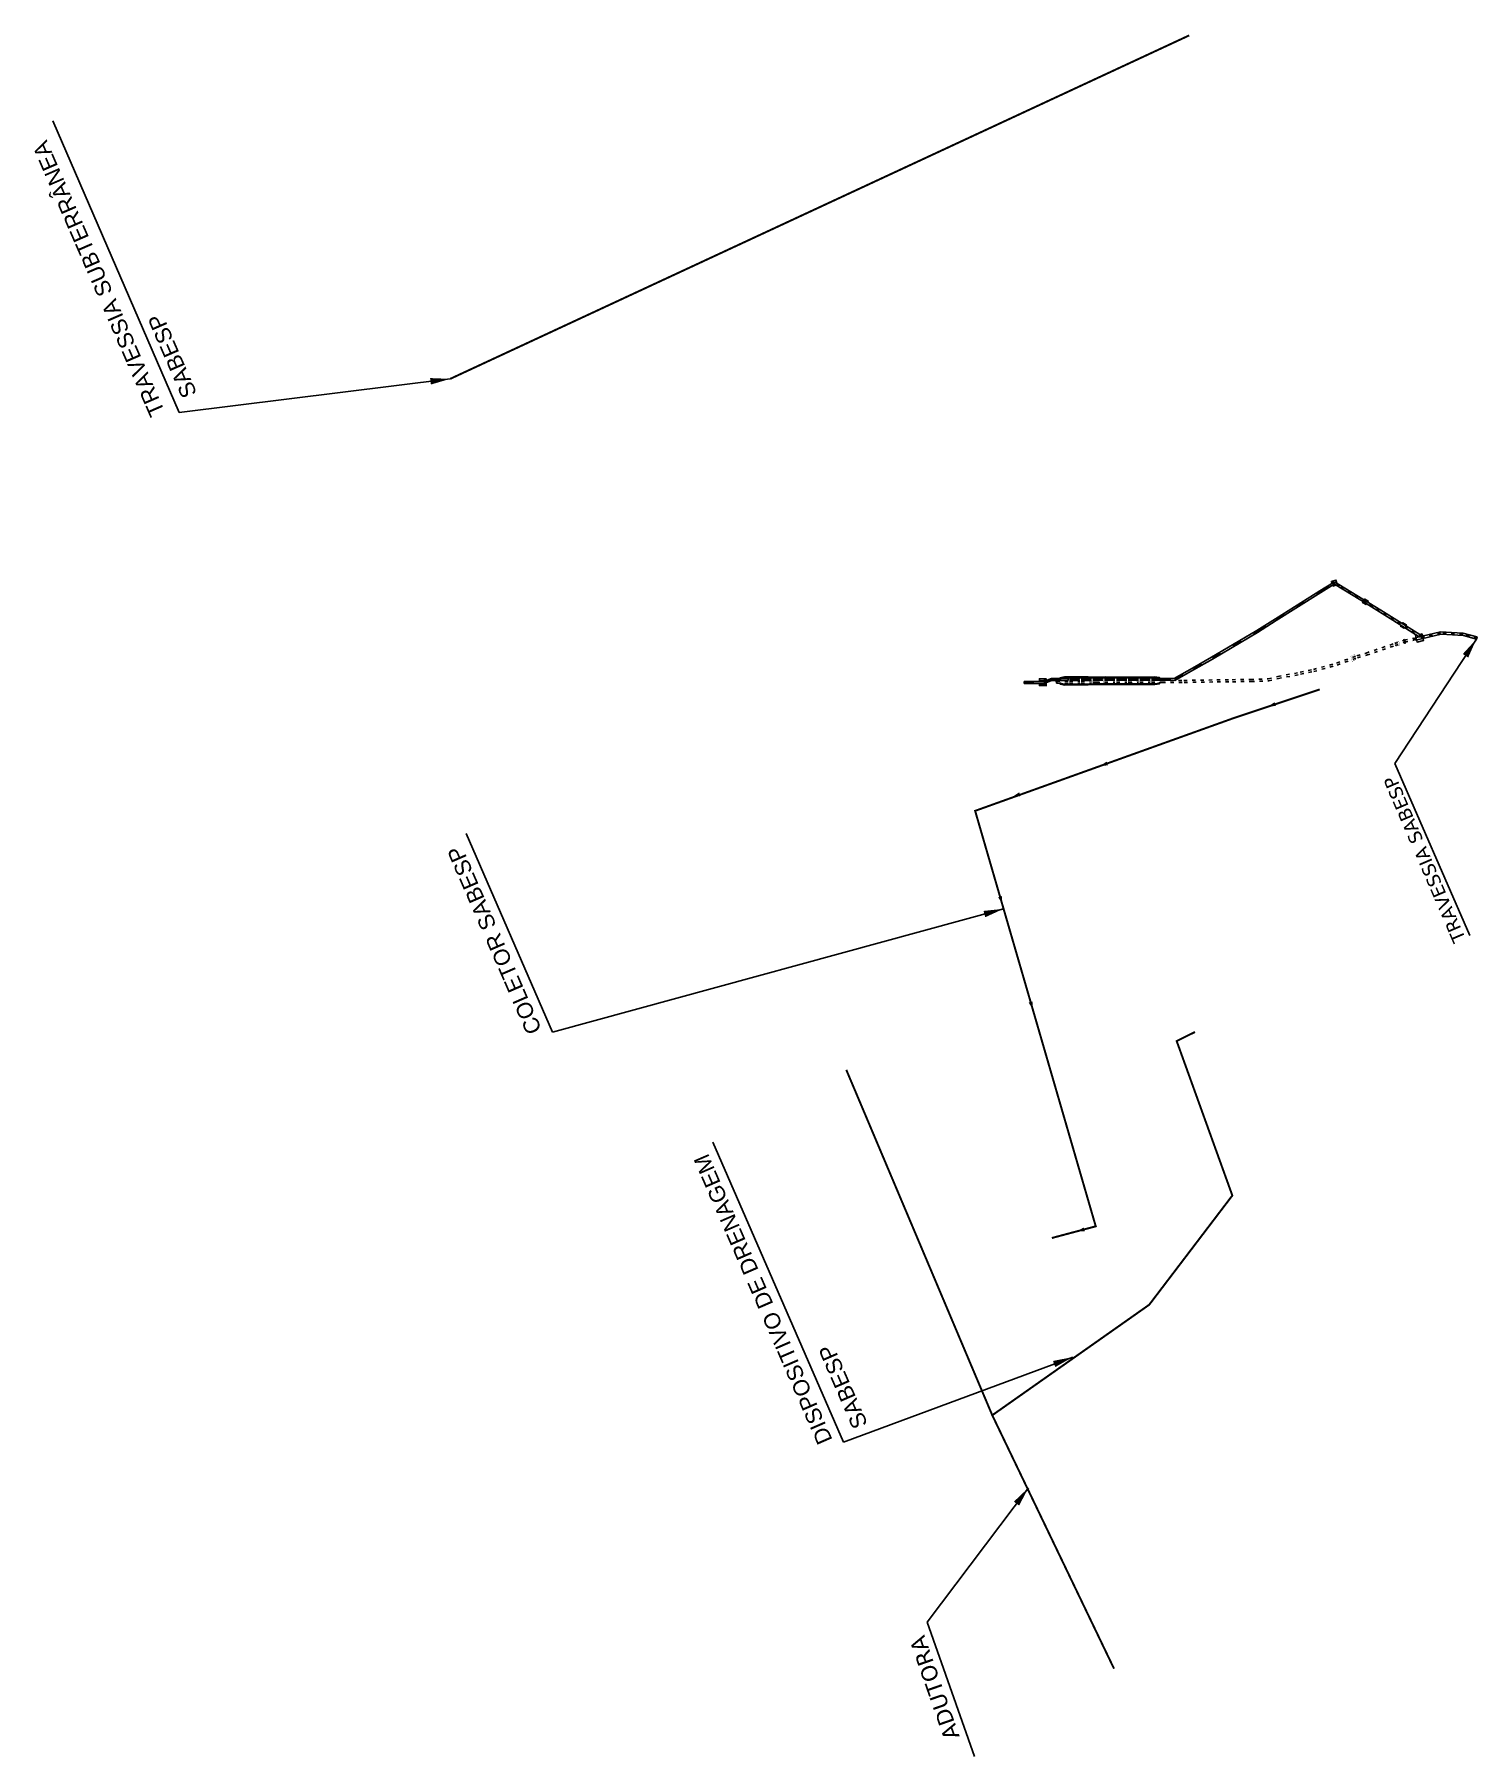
# Model space of a CAD drawing. Header units: metres. Extents: x 288740 to 329917, y 7396742 to 7465143.
# Drawn here: x 321823.7 to 322186.7, y 7422288.6 to 7422721.6 of the extents above; entities that cross this region are included whole.
import ezdxf

# ---------------------------------------------------------------- set-up
doc = ezdxf.new("R2010")
doc.units = ezdxf.units.M
doc.header["$LTSCALE"] = 10
doc.linetypes.add('ACAD_ISO03W100', pattern=[30, 12, -18])
doc.layers.get('0').update_dxf_attribs({"color": 255})
for name, color, linetype in [('DUTOS_REDES COLETORAS', 120, 'Continuous'), ('DUTOS_SABESP', 151, 'Continuous'), ('DUTOS_SABESP_TEXTOS', 2, 'Continuous')]:
    doc.layers.add(name, color=color, linetype=linetype)
doc.styles.get("Standard").update_dxf_attribs({"font": 'arial.ttf'})
doc.dimstyles.new('ISO-25', dxfattribs={"dimtxt": 2.5, "dimasz": 2.5, "dimexe": 1.25, "dimexo": 0.625, "dimtad": 1, "dimtxsty": 'Standard', "dimcen": 2.5, "dimadec": 0, "dimazin": 0, "dimtfac": 1, "dimtmove": 0, "dimatfit": 3, "dimfxl": 1, "dimarcsym": 0})

msp = doc.modelspace()

# ---------------------------------------------------------------- texts
at = {"layer": 'DUTOS_SABESP_TEXTOS', "attachment_point": 1}
for s, insert, char_height, width, rotation in [('TRAVESSIA SUBTERRÂNEA', (321852.97, 7422625.08), 4, 571.5, 113.5134), ('SABESP', (321861.04, 7422629.72), 4, 571.5, 113.5134), ('\\A1;{\\fVerdana|b0|i0|c0|p34;TRAVESSIA SABESP}', (322180.73, 7422492.82, 608.93), 3.3642, 113.0285, 113.2035), ('COLETOR SABESP', (321947.77, 7422469.7), 4, 571.5, 113.5134), ('DISPOSITIVO DE DRENAGEM', (322020.89, 7422366.57), 4, 571.5, 113.5134), ('SABESP', (322029.76, 7422370.52), 4, 571.5, 113.5134), ('\\A1;{\\fVerdana|b0|i0|c0|p34;ADUTORA}', (322052.73, 7422292.29, 724), 4, 134.3881, 109.2536)]:
    msp.add_mtext(s, dxfattribs=dict(at, insert=insert, char_height=char_height, width=width, rotation=rotation))

# ---------------------------------------------------------------- linework, layer by layer
at = {"ltscale": 0.007, "const_width": 0.0502}
for points in [[(322165.92, 7422568.76), (322166.9, 7422569.08), (322167.22, 7422568.06), (322166.25, 7422567.75)], [(322154.85, 7422565.24), (322155.78, 7422565.68), (322156.14, 7422564.43), (322155.21, 7422563.97)]]:
    msp.add_lwpolyline(points, close=True, dxfattribs=at)
at = {"ltscale": 0.007}
for centre in [(322158.5, 7422578.93), (322158.82, 7422578.74), (322160.2, 7422577.89), (322160.33, 7422577.79)]:
    msp.add_arc(centre, 0.25, 65.0249, 211.9767, dxfattribs=at)
at = {"layer": 'DUTOS_REDES COLETORAS'}
for points in [[(322067.19, 7422502.89), (322066.15, 7422504.67), (322067.11, 7422504.95)], [(322074.86, 7422476.41), (322073.82, 7422478.19), (322074.78, 7422478.47)], [(322085.87, 7422420.62), (322087.67, 7422421.61), (322087.93, 7422420.65)]]:
    msp.add_solid(points, dxfattribs=at)
at = {"layer": 'DUTOS_SABESP', "const_width": 0.5}
for points in [[(321928.32, 7422635.02), (322114.2, 7422721.39)], [(322079.01, 7422533.07), (322125.18, 7422549.63), (322147.04, 7422556.93)], [(322074.3, 7422531.38), (322079.01, 7422533.07)], [(322079.65, 7422418.96), (322090.7, 7422421.9), (322060.36, 7422526.38), (322074.3, 7422531.38)], [(322115.68, 7422470.78), (322111.06, 7422468.48), (322125.06, 7422429.65), (322104.15, 7422402.18), (322064.67, 7422374.39)], [(322064.67, 7422374.39), (322027.95, 7422461.25)], [(322064.67, 7422374.39), (322095.3, 7422310.65)]]:
    msp.add_lwpolyline(points, dxfattribs=at)
at = {"layer": 'DUTOS_SABESP', "ltscale": 0.007}
for points in [[(322104.73, 7422559.7), (322107.06, 7422559.71), (322110.41, 7422559.65), (322115.07, 7422562.26), (322119.84, 7422565.02), (322131.2, 7422571.71), (322135.89, 7422574.69), (322147.09, 7422581.72), (322150.48, 7422583.82)], [(322104.73, 7422559.24), (322107.26, 7422559.25), (322110.61, 7422559.19), (322115.27, 7422561.81), (322120.04, 7422564.57), (322131.4, 7422571.25), (322136.1, 7422574.24), (322147.29, 7422581.26), (322150.68, 7422583.36)], [(322150.15, 7422583.61), (322150, 7422584.07), (322151.1, 7422584.43), (322151.36, 7422583.6)], [(322151.12, 7422583.14), (322150.37, 7422582.91), (322150.3, 7422583.12)], [(322150.68, 7422583.36), (322150.42, 7422583.78)], [(322150.49, 7422583.82), (322150.55, 7422583.83), (322150.89, 7422583.83), (322151.02, 7422583.78), (322151.84, 7422583.34), (322162.41, 7422576.82), (322172.87, 7422570.3)], [(322172.87, 7422570.3), (322172.68, 7422570.02), (322172.16, 7422570.14), (322172.05, 7422570.12), (322165.4, 7422574.36), (322157.37, 7422579.38), (322150.78, 7422583.35), (322150.66, 7422583.34)], [(322158.83, 7422578.47), (322158.69, 7422578.24), (322157.84, 7422578.76), (322157.98, 7422579)], [(322158.23, 7422579.4), (322158.38, 7422579.65), (322159.23, 7422579.13), (322159.08, 7422578.88)], [(322168.36, 7422572.47), (322168.24, 7422572.29), (322167.39, 7422572.81), (322167.51, 7422573.01)], [(322167.79, 7422573.47), (322167.93, 7422573.7), (322168.79, 7422573.18), (322168.64, 7422572.94)], [(322172.01, 7422570.15), (322171.02, 7422569.92)], [(322172.19, 7422570.73), (322172.78, 7422570.88), (322173.18, 7422569.26), (322171.53, 7422568.83), (322171.14, 7422570.46), (322171.41, 7422570.53)], [(322186.45, 7422569.56), (322183.19, 7422570.49), (322177.58, 7422570.82), (322171.21, 7422569.34)], [(322186.58, 7422570.16), (322183, 7422571.07), (322177.4, 7422571.4), (322172.82, 7422570.33)], [(322084.09, 7422559.65), (322086.7, 7422559.65)], [(322084.11, 7422559.19), (322086.69, 7422559.2)], [(322087.05, 7422559.65), (322089.62, 7422559.66)], [(322087.05, 7422559.2), (322089.62, 7422559.2)], [(322089.97, 7422559.66), (322092.59, 7422559.67)], [(322089.97, 7422559.2), (322092.59, 7422559.21)], [(322092.94, 7422559.67), (322095.54, 7422559.68)], [(322092.94, 7422559.21), (322095.54, 7422559.22)], [(322095.89, 7422559.22), (322098.5, 7422559.23)], [(322095.9, 7422559.68), (322098.5, 7422559.68)], [(322098.85, 7422559.68), (322101.45, 7422559.69)], [(322098.85, 7422559.23), (322101.44, 7422559.23)], [(322101.8, 7422559.69), (322104.38, 7422559.7)], [(322101.8, 7422559.23), (322104.38, 7422559.24)]]:
    msp.add_lwpolyline(points, dxfattribs=at)
at = {"layer": 'DUTOS_SABESP', "linetype": 'ACAD_ISO03W100', "ltscale": 0.02}
for points in [[(322104.73, 7422559.49), (322107.25, 7422559.5), (322110.61, 7422559.44), (322115.27, 7422562.05), (322120.04, 7422564.81), (322131.39, 7422571.5), (322136.09, 7422574.49), (322147.29, 7422581.51), (322150.68, 7422583.61)], [(322072.72, 7422558.66), (322077.69, 7422558.69), (322079.56, 7422559.38), (322083.69, 7422559.43)], [(322084.1, 7422559.44), (322086.69, 7422559.44)], [(322087.04, 7422559.44), (322089.61, 7422559.45)], [(322089.97, 7422559.45), (322092.58, 7422559.46)], [(322092.94, 7422559.46), (322095.54, 7422559.47)], [(322095.89, 7422559.47), (322098.5, 7422559.47)], [(322098.85, 7422559.47), (322101.44, 7422559.48)], [(322101.8, 7422559.48), (322104.38, 7422559.49)]]:
    msp.add_lwpolyline(points, dxfattribs=at)
at = {"layer": 'DUTOS_SABESP', "ltscale": 0.09, "const_width": 0.0502}
for points in [[(322150.42, 7422583.78), (322150.66, 7422583.34)], [(322150.55, 7422583.83), (322150.66, 7422583.34)], [(322150.89, 7422583.83), (322150.77, 7422583.35)], [(322151.02, 7422583.78), (322150.78, 7422583.35)], [(322153.64, 7422582.23), (322153.38, 7422581.78)], [(322160.54, 7422577.97), (322160.3, 7422577.55)], [(322160.7, 7422577.88), (322160.45, 7422577.45)], [(322173.01, 7422570.39), (322173.16, 7422569.79)], [(322173.15, 7422570.41), (322173.3, 7422569.8)], [(322175.28, 7422570.91), (322175.43, 7422570.3)], [(322075.83, 7422558.92), (322075.83, 7422558.43)], [(322076.33, 7422558.93), (322076.33, 7422558.43)], [(322077.54, 7422558.93), (322077.74, 7422558.45)], [(322079.42, 7422559.58), (322079.58, 7422559.14)], [(322110.03, 7422559.66), (322110.03, 7422559.2)], [(322110.27, 7422559.66), (322110.36, 7422559.2)], [(322110.54, 7422559.72), (322110.74, 7422559.26)], [(322110.78, 7422559.85), (322111.03, 7422559.42)]]:
    msp.add_lwpolyline(points, dxfattribs=at)
at = {"layer": 'DUTOS_SABESP', "linetype": 'ACAD_ISO03W100', "ltscale": 0.007}
for points in [[(322172.68, 7422570.02), (322152, 7422583.01), (322150.68, 7422583.61)], [(322104.73, 7422559.11), (322107.3, 7422559.12), (322112.88, 7422559.19), (322121.16, 7422559.31), (322124.99, 7422559.37), (322129.66, 7422559.41), (322134.11, 7422559.56), (322136.53, 7422560.16), (322142.1, 7422561.24), (322145.45, 7422561.92), (322151.3, 7422563.55), (322156.41, 7422565.37), (322158.71, 7422566.07), (322165.91, 7422568.49), (322168.29, 7422569.29), (322170.7, 7422569.8)], [(322104.73, 7422558.6), (322107.4, 7422558.62), (322112.98, 7422558.68), (322121.25, 7422558.81), (322125.09, 7422558.86), (322129.76, 7422558.91), (322134.21, 7422559.06), (322136.63, 7422559.65), (322142.2, 7422560.73), (322145.54, 7422561.41), (322151.4, 7422563.04), (322156.51, 7422564.87), (322158.81, 7422565.56), (322166.01, 7422567.98), (322168.39, 7422568.78), (322170.8, 7422569.3)], [(322186.74, 7422569.93), (322183.06, 7422570.76), (322177.45, 7422571.09), (322171.08, 7422569.6)], [(322080.82, 7422559.01), (322083.73, 7422559)], [(322083.62, 7422559), (322083.73, 7422559)], [(322084.09, 7422559), (322086.69, 7422559.02)], [(322087.05, 7422559.02), (322089.61, 7422559.04)], [(322089.97, 7422559.04), (322090.78, 7422559.05), (322092.59, 7422559.06)], [(322092.94, 7422559.06), (322095.54, 7422559.07)], [(322095.89, 7422559.07), (322098.5, 7422559.08)], [(322098.85, 7422559.08), (322098.92, 7422559.09), (322101.44, 7422559.1)], [(322101.8, 7422559.1), (322104.38, 7422559.11)], [(322080.85, 7422558.47), (322083.72, 7422558.49)], [(322083.72, 7422558.49), (322083.73, 7422558.49)], [(322084.08, 7422558.5), (322086.69, 7422558.51)], [(322087.04, 7422558.52), (322089.61, 7422558.53)], [(322089.97, 7422558.54), (322090.88, 7422558.54), (322092.58, 7422558.55)], [(322092.94, 7422558.55), (322095.54, 7422558.56)], [(322095.89, 7422558.56), (322098.49, 7422558.58)], [(322098.85, 7422558.58), (322099.01, 7422558.58), (322101.44, 7422558.59)], [(322101.79, 7422558.59), (322104.38, 7422558.6)]]:
    msp.add_lwpolyline(points, dxfattribs=at)
at = {"layer": 'DUTOS_SABESP', "ltscale": 0.007}
for points in [[(322168.15, 7422569.39), (322168.33, 7422569.44), (322168.6, 7422568.58), (322168.43, 7422568.53)], [(322106.47, 7422559.7), (322106.48, 7422559.81), (322105.55, 7422559.86), (322098.4, 7422559.87), (322093.6, 7422559.82), (322091.13, 7422559.81), (322089.27, 7422559.82), (322084.78, 7422559.8), (322082.88, 7422559.77), (322081.95, 7422559.71), (322081.93, 7422559.65), (322081.64, 7422559.65), (322081.68, 7422559.8), (322082.86, 7422560.06), (322084.27, 7422560.05), (322088.76, 7422560.05), (322090.58, 7422560.04), (322093.1, 7422560.07), (322097.88, 7422560.04), (322105.49, 7422560.1), (322106.67, 7422559.94), (322106.66, 7422559.7)], [(322106.53, 7422558.61), (322106.55, 7422558.48), (322105.61, 7422558.33), (322098.47, 7422558.33), (322093.67, 7422558.33), (322091.21, 7422558.31), (322089.34, 7422558.28), (322084.85, 7422558.25), (322082.95, 7422558.26), (322081.97, 7422558.43), (322081.96, 7422558.48), (322081.71, 7422558.48), (322081.74, 7422558.28), (322082.95, 7422558.02), (322084.34, 7422558.07), (322088.83, 7422558.11), (322090.7, 7422558.13), (322093.16, 7422558.15), (322097.96, 7422558.16), (322105.56, 7422558.17), (322106.74, 7422558.35), (322106.73, 7422558.61)]]:
    msp.add_lwpolyline(points, close=True, dxfattribs=at)
at = {"layer": 'DUTOS_SABESP', "ltscale": 0.09}
for points in [[(322072.7, 7422558.91), (322077.67, 7422558.93), (322079.54, 7422559.63), (322083.74, 7422559.67)], [(322072.73, 7422558.41), (322077.71, 7422558.44), (322079.58, 7422559.14), (322083.71, 7422559.18)], [(322076.52, 7422558.93), (322076.54, 7422559.6), (322078.24, 7422559.58), (322078.3, 7422559.17), (322077.67, 7422558.93), (322076.52, 7422558.93)], [(322078.27, 7422559.37), (322077.47, 7422559.12), (322076.53, 7422559.09)], [(322083.73, 7422559.18), (322083.74, 7422559.67)], [(322078.25, 7422558.26), (322076.53, 7422558.25)]]:
    msp.add_lwpolyline(points, dxfattribs=at)
at = {"layer": 'DUTOS_SABESP', "ltscale": 0.09, "const_width": 0.0502}
for points in [[(322083.74, 7422559.79), (322084.09, 7422559.79), (322084.08, 7422558.25), (322083.73, 7422558.25)], [(322086.7, 7422559.79), (322087.05, 7422559.79), (322087.04, 7422558.26), (322086.69, 7422558.26)], [(322089.62, 7422559.83), (322089.97, 7422559.83), (322089.96, 7422558.3), (322089.61, 7422558.3)], [(322092.59, 7422559.85), (322092.94, 7422559.84), (322092.94, 7422558.31), (322092.58, 7422558.31)], [(322095.54, 7422559.85), (322095.9, 7422559.85), (322095.89, 7422558.32), (322095.54, 7422558.32)], [(322098.5, 7422559.86), (322098.85, 7422559.86), (322098.85, 7422558.33), (322098.49, 7422558.33)], [(322101.45, 7422559.85), (322101.8, 7422559.85), (322101.79, 7422558.31), (322101.44, 7422558.32)], [(322104.38, 7422559.86), (322104.74, 7422559.86), (322104.73, 7422558.32), (322104.37, 7422558.32)]]:
    msp.add_lwpolyline(points, close=True, dxfattribs=at)
at = {"layer": 'DUTOS_SABESP', "ltscale": 0.09}
msp.add_lwpolyline([(322076.53, 7422558.44), (322076.55, 7422557.87), (322078.25, 7422557.86), (322078.25, 7422558.65), (322077.71, 7422558.44)], close=True, dxfattribs=at)
at = {"layer": 'DUTOS_SABESP', "linetype": 'ACAD_ISO03W100', "ltscale": 0.007}
for centre, radius, start, end in [((322170.55, 7422569.64), 0.227, 337.6366, 47.8325), ((322170.91, 7422569.44), 0.182, 144.5444, 233.8137), ((322170.59, 7422569.39), 0.234, 336.144, 42.2142), ((322081.01, 7422558.88), 0.236, 144.5382, 216.7176), ((322080.75, 7422558.87), 0.157, 298.1423, 63.1135), ((322081.05, 7422558.62), 0.251, 152.7557, 217.0374)]:
    msp.add_arc(centre, radius, start, end, dxfattribs=at)
at = {"layer": 'DUTOS_SABESP', "ltscale": 0.09}
for centre, radius, start, end in [((322171.28, 7422569.8), 0.28, 155.5315, 234.2937), ((322170.94, 7422569.71), 0.225, 322.6459, 67.1793), ((322171.23, 7422569.48), 0.149, 143.1347, 260.2965), ((322186.62, 7422569.7), 0.225, 112.4082, 216.9415), ((322186.28, 7422569.79), 0.28, 305.2938, 24.056), ((322186.48, 7422570.04), 0.149, 292.897, 50.0587), ((322072.9, 7422558.8), 0.227, 151.2425, 217.4127), ((322072.67, 7422558.78), 0.129, 290.8701, 77.7851), ((322072.91, 7422558.55), 0.225, 151.0055, 217.6497)]:
    msp.add_arc(centre, radius, start, end, dxfattribs=at)
at = {"layer": 'DUTOS_SABESP'}
for points in [[(322133.96, 7422552.57), (322135.68, 7422553.71), (322136.01, 7422552.77)], [(322091.73, 7422537.63), (322093.44, 7422538.78), (322093.78, 7422537.84)], [(322069.73, 7422529.89), (322071.44, 7422531.03), (322071.78, 7422530.09)]]:
    msp.add_solid(points, dxfattribs=at)

msp.set_redraw_order([(e.dxf.handle, doc.entitydb.next_handle()) for e in msp.query("TEXT MTEXT ATTDEF DIMENSION ARC_DIMENSION")])  # texts and dimensions are drawn at this point

# ---------------------------------------------------------------- leaders
at = {"layer": 'DUTOS_SABESP_TEXTOS'}
for points in [[(321928.32, 7422635.02), (321860.16, 7422626.59), (321828.36, 7422699.88)], [(322186.45, 7422569.56), (322165.96, 7422538.27), (322184.83, 7422495.03)], [(322067.51, 7422501.74), (321954.09, 7422470.75), (321932.31, 7422520.66)], [(322084.92, 7422389.01), (322027.21, 7422367.62), (321994.38, 7422443.08)], [(322073.78, 7422356.16), (322048.28, 7422322.34), (322060.21, 7422288.55)]]:
    msp.add_leader(points, dimstyle='ISO-25', override={"dimscale": 2}, dxfattribs=at)

doc.saveas('drawing.dxf')
